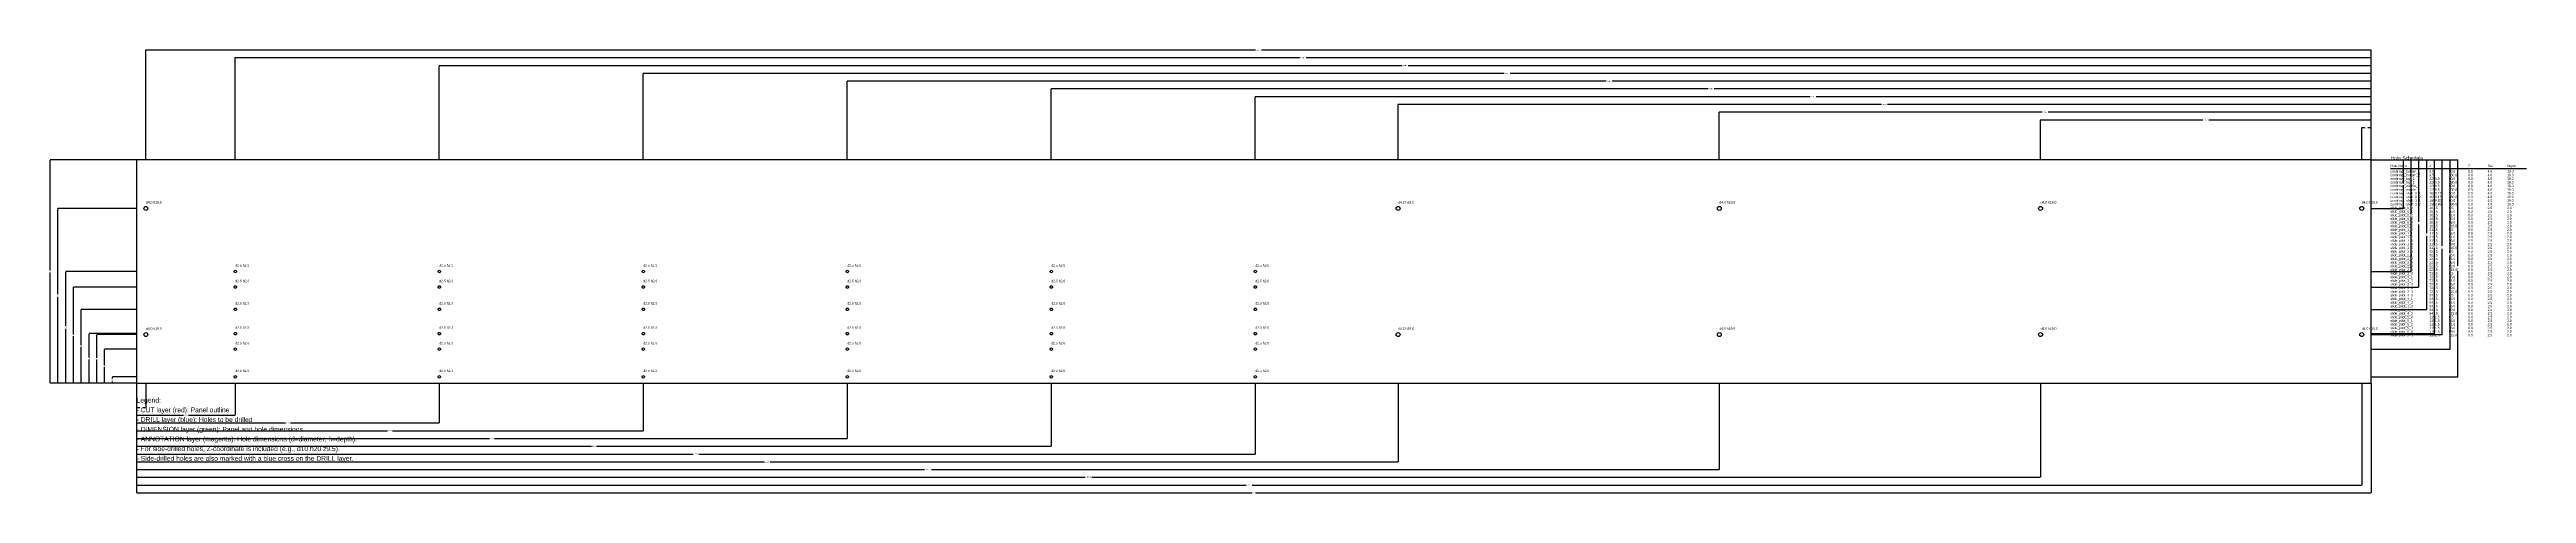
# Model space of a CAD drawing. Header units: millimetres. Extents: x -90 to 2460, y -114 to 344.
import ezdxf

# ---------------------------------------------------------------- set-up
doc = ezdxf.new("R2010")
doc.units = ezdxf.units.MM
for name, color, linetype in [('ANNOTATION', 6, 'CONTINUOUS'), ('CUT', 1, 'CONTINUOUS'), ('DIMENSION', 3, 'CONTINUOUS'), ('DRILL', 5, 'CONTINUOUS')]:
    doc.layers.add(name, color=color, linetype=linetype)
doc.dimstyles.get("Standard").update_dxf_attribs({"dimtxt": 2.5, "dimasz": 2.5, "dimexe": 1.25, "dimexo": 0.625, "dimtad": 1, "dimcen": 2.5, "dimazin": 3, "dimtfac": 1, "dimtmove": 0, "dimatfit": 3})

# ---------------------------------------------------------------- blocks, each defined once
blk = doc.blocks.new('_CLOSEDFILLED')
at = {"color": 0, "linetype": 'BYBLOCK'}
blk.add_solid([(-1, 0), (0, 0), (-1, 0)], dxfattribs=at)
blk = doc.blocks.new('*D1')
for p, q in [((0, 0), (0, -25)), ((9.5, 0), (9.5, -25)), ((0.25, -25), (3.25, -25)), ((6.25, -25), (9.25, -25))]:
    blk.add_line(p, q)
at = {"layer": 'Defpoints'}
for p in [(0, 0), (9.5, 0), (0, -25)]:
    blk.add_point(p, dxfattribs=at)
at = {"layer": 'DIMENSION', "xscale": 0.25, "yscale": 0.25, "rotation": 180}
blk.add_blockref('_CLOSEDFILLED', (0, -25), dxfattribs=at)
at = {"layer": 'DIMENSION', "xscale": 0.25, "yscale": 0.25}
blk.add_blockref('_CLOSEDFILLED', (9.5, -25), dxfattribs=at)
at = {"layer": 'DIMENSION', "insert": (4.75, -25), "char_height": 1, "attachment_point": 5}
blk.add_mtext('9,5', dxfattribs=at)
blk = doc.blocks.new('*D2')
for p, q in [((0, 0), (0, -33)), ((101.5, 0), (101.5, -33)), ((0.25, -33), (48.25, -33)), ((53.25, -33), (101.25, -33))]:
    blk.add_line(p, q)
at = {"layer": 'Defpoints'}
for p in [(0, 0), (101.5, 0), (0, -33)]:
    blk.add_point(p, dxfattribs=at)
at = {"layer": 'DIMENSION', "xscale": 0.25, "yscale": 0.25, "rotation": 180}
blk.add_blockref('_CLOSEDFILLED', (0, -33), dxfattribs=at)
at = {"layer": 'DIMENSION', "xscale": 0.25, "yscale": 0.25}
blk.add_blockref('_CLOSEDFILLED', (101.5, -33), dxfattribs=at)
at = {"layer": 'DIMENSION', "insert": (50.75, -33), "char_height": 1, "attachment_point": 5}
blk.add_mtext('101,5', dxfattribs=at)
blk = doc.blocks.new('*D3')
for p, q in [((0, 0), (0, -41)), ((311.5, 0), (311.5, -41)), ((0.25, -41), (153.25, -41)), ((158.25, -41), (311.25, -41))]:
    blk.add_line(p, q)
at = {"layer": 'Defpoints'}
for p in [(0, 0), (311.5, 0), (0, -41)]:
    blk.add_point(p, dxfattribs=at)
at = {"layer": 'DIMENSION', "xscale": 0.25, "yscale": 0.25, "rotation": 180}
blk.add_blockref('_CLOSEDFILLED', (0, -41), dxfattribs=at)
at = {"layer": 'DIMENSION', "xscale": 0.25, "yscale": 0.25}
blk.add_blockref('_CLOSEDFILLED', (311.5, -41), dxfattribs=at)
at = {"layer": 'DIMENSION', "insert": (155.75, -41), "char_height": 1, "attachment_point": 5}
blk.add_mtext('311,5', dxfattribs=at)
blk = doc.blocks.new('*D4')
for p, q in [((0, 0), (0, -49)), ((521.5, 0), (521.5, -49)), ((0.25, -49), (258.25, -49)), ((263.25, -49), (521.25, -49))]:
    blk.add_line(p, q)
at = {"layer": 'Defpoints'}
for p in [(0, 0), (521.5, 0), (0, -49)]:
    blk.add_point(p, dxfattribs=at)
at = {"layer": 'DIMENSION', "xscale": 0.25, "yscale": 0.25, "rotation": 180}
blk.add_blockref('_CLOSEDFILLED', (0, -49), dxfattribs=at)
at = {"layer": 'DIMENSION', "xscale": 0.25, "yscale": 0.25}
blk.add_blockref('_CLOSEDFILLED', (521.5, -49), dxfattribs=at)
at = {"layer": 'DIMENSION', "insert": (260.75, -49), "char_height": 1, "attachment_point": 5}
blk.add_mtext('521,5', dxfattribs=at)
blk = doc.blocks.new('*D5')
for p, q in [((0, 0), (0, -57)), ((731.5, 0), (731.5, -57)), ((0.25, -57), (363.25, -57)), ((368.25, -57), (731.25, -57))]:
    blk.add_line(p, q)
at = {"layer": 'Defpoints'}
for p in [(0, 0), (731.5, 0), (0, -57)]:
    blk.add_point(p, dxfattribs=at)
at = {"layer": 'DIMENSION', "xscale": 0.25, "yscale": 0.25, "rotation": 180}
blk.add_blockref('_CLOSEDFILLED', (0, -57), dxfattribs=at)
at = {"layer": 'DIMENSION', "xscale": 0.25, "yscale": 0.25}
blk.add_blockref('_CLOSEDFILLED', (731.5, -57), dxfattribs=at)
at = {"layer": 'DIMENSION', "insert": (365.75, -57), "char_height": 1, "attachment_point": 5}
blk.add_mtext('731,5', dxfattribs=at)
blk = doc.blocks.new('*D6')
for p, q in [((0, 0), (0, -65)), ((941.5, 0), (941.5, -65)), ((0.25, -65), (468.25, -65)), ((473.25, -65), (941.25, -65))]:
    blk.add_line(p, q)
at = {"layer": 'Defpoints'}
for p in [(0, 0), (941.5, 0), (0, -65)]:
    blk.add_point(p, dxfattribs=at)
at = {"layer": 'DIMENSION', "xscale": 0.25, "yscale": 0.25, "rotation": 180}
blk.add_blockref('_CLOSEDFILLED', (0, -65), dxfattribs=at)
at = {"layer": 'DIMENSION', "xscale": 0.25, "yscale": 0.25}
blk.add_blockref('_CLOSEDFILLED', (941.5, -65), dxfattribs=at)
at = {"layer": 'DIMENSION', "insert": (470.75, -65), "char_height": 1, "attachment_point": 5}
blk.add_mtext('941,5', dxfattribs=at)
blk = doc.blocks.new('*D7')
for p, q in [((0, 0), (0, -73)), ((1151.5, 0), (1151.5, -73)), ((0.25, -73), (572.75, -73)), ((578.75, -73), (1151.25, -73))]:
    blk.add_line(p, q)
at = {"layer": 'Defpoints'}
for p in [(0, 0), (1151.5, 0), (0, -73)]:
    blk.add_point(p, dxfattribs=at)
at = {"layer": 'DIMENSION', "xscale": 0.25, "yscale": 0.25, "rotation": 180}
blk.add_blockref('_CLOSEDFILLED', (0, -73), dxfattribs=at)
at = {"layer": 'DIMENSION', "xscale": 0.25, "yscale": 0.25}
blk.add_blockref('_CLOSEDFILLED', (1151.5, -73), dxfattribs=at)
at = {"layer": 'DIMENSION', "insert": (575.75, -73), "char_height": 1, "attachment_point": 5}
blk.add_mtext('1151,5', dxfattribs=at)
blk = doc.blocks.new('*D8')
for p, q in [((0, 0), (0, -81)), ((1298.5, 0), (1298.5, -81)), ((0.25, -81), (646.25, -81)), ((652.25, -81), (1298.25, -81))]:
    blk.add_line(p, q)
at = {"layer": 'Defpoints'}
for p in [(0, 0), (1298.5, 0), (0, -81)]:
    blk.add_point(p, dxfattribs=at)
at = {"layer": 'DIMENSION', "xscale": 0.25, "yscale": 0.25, "rotation": 180}
blk.add_blockref('_CLOSEDFILLED', (0, -81), dxfattribs=at)
at = {"layer": 'DIMENSION', "xscale": 0.25, "yscale": 0.25}
blk.add_blockref('_CLOSEDFILLED', (1298.5, -81), dxfattribs=at)
at = {"layer": 'DIMENSION', "insert": (649.25, -81), "char_height": 1, "attachment_point": 5}
blk.add_mtext('1298,5', dxfattribs=at)
blk = doc.blocks.new('*D9')
for p, q in [((0, 0), (0, -89)), ((1629.17, 0), (1629.17, -89)), ((0.25, -89), (811.085, -89)), ((818.085, -89), (1628.92, -89))]:
    blk.add_line(p, q)
at = {"layer": 'Defpoints'}
for p in [(0, 0), (1629.17, 0), (0, -89)]:
    blk.add_point(p, dxfattribs=at)
at = {"layer": 'DIMENSION', "xscale": 0.25, "yscale": 0.25, "rotation": 180}
blk.add_blockref('_CLOSEDFILLED', (0, -89), dxfattribs=at)
at = {"layer": 'DIMENSION', "xscale": 0.25, "yscale": 0.25}
blk.add_blockref('_CLOSEDFILLED', (1629.17, -89), dxfattribs=at)
at = {"layer": 'DIMENSION', "insert": (814.585, -89), "char_height": 1, "attachment_point": 5}
blk.add_mtext('1629,17', dxfattribs=at)
blk = doc.blocks.new('*D10')
for p, q in [((0, 0), (0, -97)), ((1959.83, 0), (1959.83, -97)), ((0.25, -97), (976.415, -97)), ((983.415, -97), (1959.58, -97))]:
    blk.add_line(p, q)
at = {"layer": 'Defpoints'}
for p in [(0, 0), (1959.83, 0), (0, -97)]:
    blk.add_point(p, dxfattribs=at)
at = {"layer": 'DIMENSION', "xscale": 0.25, "yscale": 0.25, "rotation": 180}
blk.add_blockref('_CLOSEDFILLED', (0, -97), dxfattribs=at)
at = {"layer": 'DIMENSION', "xscale": 0.25, "yscale": 0.25}
blk.add_blockref('_CLOSEDFILLED', (1959.83, -97), dxfattribs=at)
at = {"layer": 'DIMENSION', "insert": (979.915, -97), "char_height": 1, "attachment_point": 5}
blk.add_mtext('1959,83', dxfattribs=at)
blk = doc.blocks.new('*D11')
for p, q in [((0, 0), (0, -105)), ((2290.5, 0), (2290.5, -105)), ((0.25, -105), (1142.25, -105)), ((1148.25, -105), (2290.25, -105))]:
    blk.add_line(p, q)
at = {"layer": 'Defpoints'}
for p in [(0, 0), (2290.5, 0), (0, -105)]:
    blk.add_point(p, dxfattribs=at)
at = {"layer": 'DIMENSION', "xscale": 0.25, "yscale": 0.25, "rotation": 180}
blk.add_blockref('_CLOSEDFILLED', (0, -105), dxfattribs=at)
at = {"layer": 'DIMENSION', "xscale": 0.25, "yscale": 0.25}
blk.add_blockref('_CLOSEDFILLED', (2290.5, -105), dxfattribs=at)
at = {"layer": 'DIMENSION', "insert": (1145.25, -105), "char_height": 1, "attachment_point": 5}
blk.add_mtext('2290,5', dxfattribs=at)
blk = doc.blocks.new('*D12')
for p, q in [((0, 0), (0, -113)), ((2300, 0), (2300, -113)), ((0.25, -113), (1148, -113)), ((1152, -113), (2299.75, -113))]:
    blk.add_line(p, q)
at = {"layer": 'Defpoints'}
for p in [(0, 0), (2300, 0), (0, -113)]:
    blk.add_point(p, dxfattribs=at)
at = {"layer": 'DIMENSION', "xscale": 0.25, "yscale": 0.25, "rotation": 180}
blk.add_blockref('_CLOSEDFILLED', (0, -113), dxfattribs=at)
at = {"layer": 'DIMENSION', "xscale": 0.25, "yscale": 0.25}
blk.add_blockref('_CLOSEDFILLED', (2300, -113), dxfattribs=at)
at = {"layer": 'DIMENSION', "insert": (1150, -113), "char_height": 1, "attachment_point": 5}
blk.add_mtext('2300', dxfattribs=at)
blk = doc.blocks.new('*D13')
for p, q in [((2299.75, 255), (2299.5, 255)), ((2300, 230), (2300, 255)), ((2300, 230), (2300, 255)), ((2300, 255), (2300, 255)), ((2300.25, 255), (2300.5, 255))]:
    blk.add_line(p, q)
at = {"layer": 'Defpoints'}
for p in [(2300, 255), (2300, 230), (2300, 230)]:
    blk.add_point(p, dxfattribs=at)
at = {"layer": 'DIMENSION', "xscale": 0.25, "yscale": 0.25}
blk.add_blockref('_CLOSEDFILLED', (2300, 255), dxfattribs=at)
at = {"layer": 'DIMENSION', "xscale": 0.25, "yscale": 0.25, "rotation": 180}
blk.add_blockref('_CLOSEDFILLED', (2300, 255), dxfattribs=at)
at = {"layer": 'DIMENSION', "insert": (2300, 256.125), "char_height": 1, "attachment_point": 5}
blk.add_mtext('0', dxfattribs=at)
blk = doc.blocks.new('*D14')
for p, q in [((2293.75, 263), (2290.25, 263)), ((2290.5, 230), (2290.5, 263)), ((2300.25, 263), (2296.75, 263)), ((2300, 230), (2300, 263))]:
    blk.add_line(p, q)
at = {"layer": 'Defpoints'}
for p in [(2300, 263), (2290.5, 230), (2300, 230)]:
    blk.add_point(p, dxfattribs=at)
at = {"layer": 'DIMENSION', "xscale": 0.25, "yscale": 0.25}
blk.add_blockref('_CLOSEDFILLED', (2290.5, 263), dxfattribs=at)
at = {"layer": 'DIMENSION', "xscale": 0.25, "yscale": 0.25, "rotation": 180}
blk.add_blockref('_CLOSEDFILLED', (2300, 263), dxfattribs=at)
at = {"layer": 'DIMENSION', "insert": (2295.25, 263), "char_height": 1, "attachment_point": 5}
blk.add_mtext('9,5', dxfattribs=at)
blk = doc.blocks.new('*D15')
for p, q in [((2126.915, 271), (1959.58, 271)), ((1959.83, 230), (1959.83, 271)), ((2300.25, 271), (2132.915, 271)), ((2300, 230), (2300, 271))]:
    blk.add_line(p, q)
at = {"layer": 'Defpoints'}
for p in [(2300, 271), (1959.83, 230), (2300, 230)]:
    blk.add_point(p, dxfattribs=at)
at = {"layer": 'DIMENSION', "xscale": 0.25, "yscale": 0.25}
blk.add_blockref('_CLOSEDFILLED', (1959.83, 271), dxfattribs=at)
at = {"layer": 'DIMENSION', "xscale": 0.25, "yscale": 0.25, "rotation": 180}
blk.add_blockref('_CLOSEDFILLED', (2300, 271), dxfattribs=at)
at = {"layer": 'DIMENSION', "insert": (2129.915, 271), "char_height": 1, "attachment_point": 5}
blk.add_mtext('340,17', dxfattribs=at)
blk = doc.blocks.new('*D16')
for p, q in [((1961.585, 279), (1628.92, 279)), ((1629.17, 230), (1629.17, 279)), ((2300.25, 279), (1967.585, 279)), ((2300, 230), (2300, 279))]:
    blk.add_line(p, q)
at = {"layer": 'Defpoints'}
for p in [(2300, 279), (1629.17, 230), (2300, 230)]:
    blk.add_point(p, dxfattribs=at)
at = {"layer": 'DIMENSION', "xscale": 0.25, "yscale": 0.25}
blk.add_blockref('_CLOSEDFILLED', (1629.17, 279), dxfattribs=at)
at = {"layer": 'DIMENSION', "xscale": 0.25, "yscale": 0.25, "rotation": 180}
blk.add_blockref('_CLOSEDFILLED', (2300, 279), dxfattribs=at)
at = {"layer": 'DIMENSION', "insert": (1964.585, 279), "char_height": 1, "attachment_point": 5}
blk.add_mtext('670,83', dxfattribs=at)
blk = doc.blocks.new('*D17')
for p, q in [((1796.25, 287), (1298.25, 287)), ((1298.5, 230), (1298.5, 287)), ((2300.25, 287), (1802.25, 287)), ((2300, 230), (2300, 287))]:
    blk.add_line(p, q)
at = {"layer": 'Defpoints'}
for p in [(2300, 287), (1298.5, 230), (2300, 230)]:
    blk.add_point(p, dxfattribs=at)
at = {"layer": 'DIMENSION', "xscale": 0.25, "yscale": 0.25}
blk.add_blockref('_CLOSEDFILLED', (1298.5, 287), dxfattribs=at)
at = {"layer": 'DIMENSION', "xscale": 0.25, "yscale": 0.25, "rotation": 180}
blk.add_blockref('_CLOSEDFILLED', (2300, 287), dxfattribs=at)
at = {"layer": 'DIMENSION', "insert": (1799.25, 287), "char_height": 1, "attachment_point": 5}
blk.add_mtext('1001,5', dxfattribs=at)
blk = doc.blocks.new('*D18')
for p, q in [((1722.75, 295), (1151.25, 295)), ((1151.5, 230), (1151.5, 295)), ((2300.25, 295), (1728.75, 295)), ((2300, 230), (2300, 295))]:
    blk.add_line(p, q)
at = {"layer": 'Defpoints'}
for p in [(2300, 295), (1151.5, 230), (2300, 230)]:
    blk.add_point(p, dxfattribs=at)
at = {"layer": 'DIMENSION', "xscale": 0.25, "yscale": 0.25}
blk.add_blockref('_CLOSEDFILLED', (1151.5, 295), dxfattribs=at)
at = {"layer": 'DIMENSION', "xscale": 0.25, "yscale": 0.25, "rotation": 180}
blk.add_blockref('_CLOSEDFILLED', (2300, 295), dxfattribs=at)
at = {"layer": 'DIMENSION', "insert": (1725.75, 295), "char_height": 1, "attachment_point": 5}
blk.add_mtext('1148,5', dxfattribs=at)
blk = doc.blocks.new('*D19')
for p, q in [((1617.75, 303), (941.25, 303)), ((941.5, 230), (941.5, 303)), ((2300.25, 303), (1623.75, 303)), ((2300, 230), (2300, 303))]:
    blk.add_line(p, q)
at = {"layer": 'Defpoints'}
for p in [(2300, 303), (941.5, 230), (2300, 230)]:
    blk.add_point(p, dxfattribs=at)
at = {"layer": 'DIMENSION', "xscale": 0.25, "yscale": 0.25}
blk.add_blockref('_CLOSEDFILLED', (941.5, 303), dxfattribs=at)
at = {"layer": 'DIMENSION', "xscale": 0.25, "yscale": 0.25, "rotation": 180}
blk.add_blockref('_CLOSEDFILLED', (2300, 303), dxfattribs=at)
at = {"layer": 'DIMENSION', "insert": (1620.75, 303), "char_height": 1, "attachment_point": 5}
blk.add_mtext('1358,5', dxfattribs=at)
blk = doc.blocks.new('*D20')
for p, q in [((1512.75, 311), (731.25, 311)), ((731.5, 230), (731.5, 311)), ((2300.25, 311), (1518.75, 311)), ((2300, 230), (2300, 311))]:
    blk.add_line(p, q)
at = {"layer": 'Defpoints'}
for p in [(2300, 311), (731.5, 230), (2300, 230)]:
    blk.add_point(p, dxfattribs=at)
at = {"layer": 'DIMENSION', "xscale": 0.25, "yscale": 0.25}
blk.add_blockref('_CLOSEDFILLED', (731.5, 311), dxfattribs=at)
at = {"layer": 'DIMENSION', "xscale": 0.25, "yscale": 0.25, "rotation": 180}
blk.add_blockref('_CLOSEDFILLED', (2300, 311), dxfattribs=at)
at = {"layer": 'DIMENSION', "insert": (1515.75, 311), "char_height": 1, "attachment_point": 5}
blk.add_mtext('1568,5', dxfattribs=at)
blk = doc.blocks.new('*D21')
for p, q in [((1407.75, 319), (521.25, 319)), ((521.5, 230), (521.5, 319)), ((2300.25, 319), (1413.75, 319)), ((2300, 230), (2300, 319))]:
    blk.add_line(p, q)
at = {"layer": 'Defpoints'}
for p in [(2300, 319), (521.5, 230), (2300, 230)]:
    blk.add_point(p, dxfattribs=at)
at = {"layer": 'DIMENSION', "xscale": 0.25, "yscale": 0.25}
blk.add_blockref('_CLOSEDFILLED', (521.5, 319), dxfattribs=at)
at = {"layer": 'DIMENSION', "xscale": 0.25, "yscale": 0.25, "rotation": 180}
blk.add_blockref('_CLOSEDFILLED', (2300, 319), dxfattribs=at)
at = {"layer": 'DIMENSION', "insert": (1410.75, 319), "char_height": 1, "attachment_point": 5}
blk.add_mtext('1778,5', dxfattribs=at)
blk = doc.blocks.new('*D22')
for p, q in [((1302.75, 327), (311.25, 327)), ((311.5, 230), (311.5, 327)), ((2300.25, 327), (1308.75, 327)), ((2300, 230), (2300, 327))]:
    blk.add_line(p, q)
at = {"layer": 'Defpoints'}
for p in [(2300, 327), (311.5, 230), (2300, 230)]:
    blk.add_point(p, dxfattribs=at)
at = {"layer": 'DIMENSION', "xscale": 0.25, "yscale": 0.25}
blk.add_blockref('_CLOSEDFILLED', (311.5, 327), dxfattribs=at)
at = {"layer": 'DIMENSION', "xscale": 0.25, "yscale": 0.25, "rotation": 180}
blk.add_blockref('_CLOSEDFILLED', (2300, 327), dxfattribs=at)
at = {"layer": 'DIMENSION', "insert": (1305.75, 327), "char_height": 1, "attachment_point": 5}
blk.add_mtext('1988,5', dxfattribs=at)
blk = doc.blocks.new('*D23')
for p, q in [((1197.75, 335), (101.25, 335)), ((101.5, 230), (101.5, 335)), ((2300.25, 335), (1203.75, 335)), ((2300, 230), (2300, 335))]:
    blk.add_line(p, q)
at = {"layer": 'Defpoints'}
for p in [(2300, 335), (101.5, 230), (2300, 230)]:
    blk.add_point(p, dxfattribs=at)
at = {"layer": 'DIMENSION', "xscale": 0.25, "yscale": 0.25}
blk.add_blockref('_CLOSEDFILLED', (101.5, 335), dxfattribs=at)
at = {"layer": 'DIMENSION', "xscale": 0.25, "yscale": 0.25, "rotation": 180}
blk.add_blockref('_CLOSEDFILLED', (2300, 335), dxfattribs=at)
at = {"layer": 'DIMENSION', "insert": (1200.75, 335), "char_height": 1, "attachment_point": 5}
blk.add_mtext('2198,5', dxfattribs=at)
blk = doc.blocks.new('*D24')
for p, q in [((1151.75, 343), (9.25, 343)), ((9.5, 230), (9.5, 343)), ((2300.25, 343), (1157.75, 343)), ((2300, 230), (2300, 343))]:
    blk.add_line(p, q)
at = {"layer": 'Defpoints'}
for p in [(2300, 343), (9.5, 230), (2300, 230)]:
    blk.add_point(p, dxfattribs=at)
at = {"layer": 'DIMENSION', "xscale": 0.25, "yscale": 0.25}
blk.add_blockref('_CLOSEDFILLED', (9.5, 343), dxfattribs=at)
at = {"layer": 'DIMENSION', "xscale": 0.25, "yscale": 0.25, "rotation": 180}
blk.add_blockref('_CLOSEDFILLED', (2300, 343), dxfattribs=at)
at = {"layer": 'DIMENSION', "insert": (1154.75, 343), "char_height": 1, "attachment_point": 5}
blk.add_mtext('2290,5', dxfattribs=at)
blk = doc.blocks.new('*D25')
for p, q in [((0, 6.5), (-25, 6.5)), ((-25, 4.75), (-25, 6.25)), ((-25, 0.25), (-25, 1.75)), ((0, 0), (-25, 0))]:
    blk.add_line(p, q)
at = {"layer": 'Defpoints'}
for p in [(-25, 0), (0, 6.5), (0, 0)]:
    blk.add_point(p, dxfattribs=at)
at = {"layer": 'DIMENSION', "xscale": 0.25, "yscale": 0.25}
for p, rotation in [((-25, 6.5), 90), ((-25, 0), 270)]:
    blk.add_blockref('_CLOSEDFILLED', p, dxfattribs=dict(at, rotation=rotation))
at = {"layer": 'DIMENSION', "insert": (-25, 3.25), "char_height": 1, "attachment_point": 5, "rotation": 90}
blk.add_mtext('6,5', dxfattribs=at)
blk = doc.blocks.new('*D26')
for p, q in [((0, 35), (-33, 35)), ((-33, 18.5), (-33, 34.75)), ((-33, 0.25), (-33, 16.5)), ((0, 0), (-33, 0))]:
    blk.add_line(p, q)
at = {"layer": 'Defpoints'}
for p in [(0, 35), (-33, 0), (0, 0)]:
    blk.add_point(p, dxfattribs=at)
at = {"layer": 'DIMENSION', "xscale": 0.25, "yscale": 0.25}
for p, rotation in [((-33, 35), 90), ((-33, 0), 270)]:
    blk.add_blockref('_CLOSEDFILLED', p, dxfattribs=dict(at, rotation=rotation))
at = {"layer": 'DIMENSION', "insert": (-33, 17.5), "char_height": 1, "attachment_point": 5, "rotation": 90}
blk.add_mtext('35', dxfattribs=at)
blk = doc.blocks.new('*D27')
for p, q in [((0, 50), (-41, 50)), ((-41, 26), (-41, 49.75)), ((-41, 0.25), (-41, 24)), ((0, 0), (-41, 0))]:
    blk.add_line(p, q)
at = {"layer": 'Defpoints'}
for p in [(0, 50), (-41, 0), (0, 0)]:
    blk.add_point(p, dxfattribs=at)
at = {"layer": 'DIMENSION', "xscale": 0.25, "yscale": 0.25}
for p, rotation in [((-41, 50), 90), ((-41, 0), 270)]:
    blk.add_blockref('_CLOSEDFILLED', p, dxfattribs=dict(at, rotation=rotation))
at = {"layer": 'DIMENSION', "insert": (-41, 25), "char_height": 1, "attachment_point": 5, "rotation": 90}
blk.add_mtext('50', dxfattribs=at)
blk = doc.blocks.new('*D28')
for p, q in [((0, 51), (-49, 51)), ((-49, 26.5), (-49, 50.75)), ((-49, 0.25), (-49, 24.5)), ((0, 0), (-49, 0))]:
    blk.add_line(p, q)
at = {"layer": 'Defpoints'}
for p in [(0, 51), (-49, 0), (0, 0)]:
    blk.add_point(p, dxfattribs=at)
at = {"layer": 'DIMENSION', "xscale": 0.25, "yscale": 0.25}
for p, rotation in [((-49, 51), 90), ((-49, 0), 270)]:
    blk.add_blockref('_CLOSEDFILLED', p, dxfattribs=dict(at, rotation=rotation))
at = {"layer": 'DIMENSION', "insert": (-49, 25.5), "char_height": 1, "attachment_point": 5, "rotation": 90}
blk.add_mtext('51', dxfattribs=at)
blk = doc.blocks.new('*D29')
for p, q in [((0, 76), (-57, 76)), ((-57, 39), (-57, 75.75)), ((-57, 0.25), (-57, 37)), ((0, 0), (-57, 0))]:
    blk.add_line(p, q)
at = {"layer": 'Defpoints'}
for p in [(0, 76), (-57, 0), (0, 0)]:
    blk.add_point(p, dxfattribs=at)
at = {"layer": 'DIMENSION', "xscale": 0.25, "yscale": 0.25}
for p, rotation in [((-57, 76), 90), ((-57, 0), 270)]:
    blk.add_blockref('_CLOSEDFILLED', p, dxfattribs=dict(at, rotation=rotation))
at = {"layer": 'DIMENSION', "insert": (-57, 38), "char_height": 1, "attachment_point": 5, "rotation": 90}
blk.add_mtext('76', dxfattribs=at)
blk = doc.blocks.new('*D30')
for p, q in [((0, 99), (-65, 99)), ((-65, 50.5), (-65, 98.75)), ((-65, 0.25), (-65, 48.5)), ((0, 0), (-65, 0))]:
    blk.add_line(p, q)
at = {"layer": 'Defpoints'}
for p in [(0, 99), (-65, 0), (0, 0)]:
    blk.add_point(p, dxfattribs=at)
at = {"layer": 'DIMENSION', "xscale": 0.25, "yscale": 0.25}
for p, rotation in [((-65, 99), 90), ((-65, 0), 270)]:
    blk.add_blockref('_CLOSEDFILLED', p, dxfattribs=dict(at, rotation=rotation))
at = {"layer": 'DIMENSION', "insert": (-65, 49.5), "char_height": 1, "attachment_point": 5, "rotation": 90}
blk.add_mtext('99', dxfattribs=at)
blk = doc.blocks.new('*D31')
for p, q in [((0, 115), (-73, 115)), ((-73, 59), (-73, 114.75)), ((-73, 0.25), (-73, 56)), ((0, 0), (-73, 0))]:
    blk.add_line(p, q)
at = {"layer": 'Defpoints'}
for p in [(0, 115), (-73, 0), (0, 0)]:
    blk.add_point(p, dxfattribs=at)
at = {"layer": 'DIMENSION', "xscale": 0.25, "yscale": 0.25}
for p, rotation in [((-73, 115), 90), ((-73, 0), 270)]:
    blk.add_blockref('_CLOSEDFILLED', p, dxfattribs=dict(at, rotation=rotation))
at = {"layer": 'DIMENSION', "insert": (-73, 57.5), "char_height": 1, "attachment_point": 5, "rotation": 90}
blk.add_mtext('115', dxfattribs=at)
blk = doc.blocks.new('*D32')
for p, q in [((0, 180), (-81, 180)), ((-81, 91.5), (-81, 179.75)), ((-81, 0.25), (-81, 88.5)), ((0, 0), (-81, 0))]:
    blk.add_line(p, q)
at = {"layer": 'Defpoints'}
for p in [(0, 180), (-81, 0), (0, 0)]:
    blk.add_point(p, dxfattribs=at)
at = {"layer": 'DIMENSION', "xscale": 0.25, "yscale": 0.25}
for p, rotation in [((-81, 180), 90), ((-81, 0), 270)]:
    blk.add_blockref('_CLOSEDFILLED', p, dxfattribs=dict(at, rotation=rotation))
at = {"layer": 'DIMENSION', "insert": (-81, 90), "char_height": 1, "attachment_point": 5, "rotation": 90}
blk.add_mtext('180', dxfattribs=at)
blk = doc.blocks.new('*D33')
for p, q in [((0, 230), (-89, 230)), ((-89, 116.5), (-89, 229.75)), ((-89, 0.25), (-89, 113.5)), ((0, 0), (-89, 0))]:
    blk.add_line(p, q)
at = {"layer": 'Defpoints'}
for p in [(0, 230), (-89, 0), (0, 0)]:
    blk.add_point(p, dxfattribs=at)
at = {"layer": 'DIMENSION', "xscale": 0.25, "yscale": 0.25}
for p, rotation in [((-89, 230), 90), ((-89, 0), 270)]:
    blk.add_blockref('_CLOSEDFILLED', p, dxfattribs=dict(at, rotation=rotation))
at = {"layer": 'DIMENSION', "insert": (-89, 115), "char_height": 1, "attachment_point": 5, "rotation": 90}
blk.add_mtext('230', dxfattribs=at)
blk = doc.blocks.new('*D34')
for p, q in [((2300, 230), (2325, 230)), ((2300, 230), (2325, 230)), ((2325, 230.25), (2325, 230.5)), ((2325, 230), (2325, 230)), ((2325, 229.75), (2325, 229.5))]:
    blk.add_line(p, q)
at = {"layer": 'Defpoints'}
for p in [(2300, 230), (2300, 230), (2325, 230)]:
    blk.add_point(p, dxfattribs=at)
at = {"layer": 'DIMENSION', "xscale": 0.25, "yscale": 0.25}
for rotation in [270, 90]:
    blk.add_blockref('_CLOSEDFILLED', (2325, 230), dxfattribs=dict(at, rotation=rotation))
at = {"layer": 'DIMENSION', "insert": (2323.875, 230), "char_height": 1, "attachment_point": 5, "rotation": 90}
blk.add_mtext('0', dxfattribs=at)
blk = doc.blocks.new('*D35')
for p, q in [((2300, 230), (2333, 230)), ((2333, 230.25), (2333, 206)), ((2333, 204), (2333, 179.75)), ((2300, 180), (2333, 180))]:
    blk.add_line(p, q)
at = {"layer": 'Defpoints'}
for p in [(2300, 230), (2333, 230), (2300, 180)]:
    blk.add_point(p, dxfattribs=at)
at = {"layer": 'DIMENSION', "xscale": 0.25, "yscale": 0.25}
for p, rotation in [((2333, 230), 270), ((2333, 180), 90)]:
    blk.add_blockref('_CLOSEDFILLED', p, dxfattribs=dict(at, rotation=rotation))
at = {"layer": 'DIMENSION', "insert": (2333, 205), "char_height": 1, "attachment_point": 5, "rotation": 90}
blk.add_mtext('50', dxfattribs=at)
blk = doc.blocks.new('*D36')
for p, q in [((2300, 230), (2341, 230)), ((2341, 230.25), (2341, 174)), ((2341, 171), (2341, 114.75)), ((2300, 115), (2341, 115))]:
    blk.add_line(p, q)
at = {"layer": 'Defpoints'}
for p in [(2300, 230), (2341, 230), (2300, 115)]:
    blk.add_point(p, dxfattribs=at)
at = {"layer": 'DIMENSION', "xscale": 0.25, "yscale": 0.25}
for p, rotation in [((2341, 230), 270), ((2341, 115), 90)]:
    blk.add_blockref('_CLOSEDFILLED', p, dxfattribs=dict(at, rotation=rotation))
at = {"layer": 'DIMENSION', "insert": (2341, 172.5), "char_height": 1, "attachment_point": 5, "rotation": 90}
blk.add_mtext('115', dxfattribs=at)
blk = doc.blocks.new('*D37')
for p, q in [((2300, 230), (2349, 230)), ((2349, 230.25), (2349, 166)), ((2349, 163), (2349, 98.75)), ((2300, 99), (2349, 99))]:
    blk.add_line(p, q)
at = {"layer": 'Defpoints'}
for p in [(2300, 230), (2349, 230), (2300, 99)]:
    blk.add_point(p, dxfattribs=at)
at = {"layer": 'DIMENSION', "xscale": 0.25, "yscale": 0.25}
for p, rotation in [((2349, 230), 270), ((2349, 99), 90)]:
    blk.add_blockref('_CLOSEDFILLED', p, dxfattribs=dict(at, rotation=rotation))
at = {"layer": 'DIMENSION', "insert": (2349, 164.5), "char_height": 1, "attachment_point": 5, "rotation": 90}
blk.add_mtext('131', dxfattribs=at)
blk = doc.blocks.new('*D38')
for p, q in [((2300, 230), (2357, 230)), ((2357, 230.25), (2357, 154.5)), ((2357, 151.5), (2357, 75.75)), ((2300, 76), (2357, 76))]:
    blk.add_line(p, q)
at = {"layer": 'Defpoints'}
for p in [(2300, 230), (2357, 230), (2300, 76)]:
    blk.add_point(p, dxfattribs=at)
at = {"layer": 'DIMENSION', "xscale": 0.25, "yscale": 0.25}
for p, rotation in [((2357, 230), 270), ((2357, 76), 90)]:
    blk.add_blockref('_CLOSEDFILLED', p, dxfattribs=dict(at, rotation=rotation))
at = {"layer": 'DIMENSION', "insert": (2357, 153), "char_height": 1, "attachment_point": 5, "rotation": 90}
blk.add_mtext('154', dxfattribs=at)
blk = doc.blocks.new('*D39')
for p, q in [((2300, 230), (2365, 230)), ((2365, 230.25), (2365, 142)), ((2365, 139), (2365, 50.75)), ((2300, 51), (2365, 51))]:
    blk.add_line(p, q)
at = {"layer": 'Defpoints'}
for p in [(2300, 230), (2365, 230), (2300, 51)]:
    blk.add_point(p, dxfattribs=at)
at = {"layer": 'DIMENSION', "xscale": 0.25, "yscale": 0.25}
for p, rotation in [((2365, 230), 270), ((2365, 51), 90)]:
    blk.add_blockref('_CLOSEDFILLED', p, dxfattribs=dict(at, rotation=rotation))
at = {"layer": 'DIMENSION', "insert": (2365, 140.5), "char_height": 1, "attachment_point": 5, "rotation": 90}
blk.add_mtext('179', dxfattribs=at)
blk = doc.blocks.new('*D40')
for p, q in [((2300, 230), (2373, 230)), ((2373, 230.25), (2373, 141.5)), ((2373, 138.5), (2373, 49.75)), ((2300, 50), (2373, 50))]:
    blk.add_line(p, q)
at = {"layer": 'Defpoints'}
for p in [(2300, 230), (2373, 230), (2300, 50)]:
    blk.add_point(p, dxfattribs=at)
at = {"layer": 'DIMENSION', "xscale": 0.25, "yscale": 0.25}
for p, rotation in [((2373, 230), 270), ((2373, 50), 90)]:
    blk.add_blockref('_CLOSEDFILLED', p, dxfattribs=dict(at, rotation=rotation))
at = {"layer": 'DIMENSION', "insert": (2373, 140), "char_height": 1, "attachment_point": 5, "rotation": 90}
blk.add_mtext('180', dxfattribs=at)
blk = doc.blocks.new('*D41')
for p, q in [((2300, 230), (2381, 230)), ((2381, 230.25), (2381, 134)), ((2381, 131), (2381, 34.75)), ((2300, 35), (2381, 35))]:
    blk.add_line(p, q)
at = {"layer": 'Defpoints'}
for p in [(2300, 230), (2381, 230), (2300, 35)]:
    blk.add_point(p, dxfattribs=at)
at = {"layer": 'DIMENSION', "xscale": 0.25, "yscale": 0.25}
for p, rotation in [((2381, 230), 270), ((2381, 35), 90)]:
    blk.add_blockref('_CLOSEDFILLED', p, dxfattribs=dict(at, rotation=rotation))
at = {"layer": 'DIMENSION', "insert": (2381, 132.5), "char_height": 1, "attachment_point": 5, "rotation": 90}
blk.add_mtext('195', dxfattribs=at)
blk = doc.blocks.new('*D42')
for p, q in [((2300, 230), (2389, 230)), ((2389, 230.25), (2389, 120.75)), ((2389, 115.75), (2389, 6.25)), ((2300, 6.5), (2389, 6.5))]:
    blk.add_line(p, q)
at = {"layer": 'Defpoints'}
for p in [(2300, 230), (2389, 230), (2300, 6.5)]:
    blk.add_point(p, dxfattribs=at)
at = {"layer": 'DIMENSION', "xscale": 0.25, "yscale": 0.25}
for p, rotation in [((2389, 230), 270), ((2389, 6.5), 90)]:
    blk.add_blockref('_CLOSEDFILLED', p, dxfattribs=dict(at, rotation=rotation))
at = {"layer": 'DIMENSION', "insert": (2389, 118.25), "char_height": 1, "attachment_point": 5, "rotation": 90}
blk.add_mtext('223,5', dxfattribs=at)

msp = doc.modelspace()

# ---------------------------------------------------------------- linework, layer by layer
at = {"layer": 'ANNOTATION'}
msp.add_line((2320, 221.25), (2460, 221.25), dxfattribs=at)
at = {"layer": 'CUT'}
msp.add_lwpolyline([(0, 0), (2300, 0), (2300, 230), (0, 230)], close=True, dxfattribs=at)
at = {"layer": 'DRILL'}
for points in [[(7.5, 180), (7.65224, 180.765), (8.08579, 181.414), (8.73463, 181.848), (9.5, 182), (10.2654, 181.848), (10.9142, 181.414), (11.3478, 180.765), (11.5, 180), (11.3478, 179.235), (10.9142, 178.586), (10.2654, 178.152), (9.5, 178), (8.73463, 178.152), (8.08579, 178.586), (7.65224, 179.235)], [(1296.5, 180), (1296.65, 180.765), (1297.09, 181.414), (1297.73, 181.848), (1298.5, 182), (1299.27, 181.848), (1299.91, 181.414), (1300.35, 180.765), (1300.5, 180), (1300.35, 179.235), (1299.91, 178.586), (1299.27, 178.152), (1298.5, 178), (1297.73, 178.152), (1297.09, 178.586), (1296.65, 179.235)], [(1627.17, 180), (1627.32, 180.765), (1627.75, 181.414), (1628.4, 181.848), (1629.17, 182), (1629.93, 181.848), (1630.58, 181.414), (1631.01, 180.765), (1631.17, 180), (1631.01, 179.235), (1630.58, 178.586), (1629.93, 178.152), (1629.17, 178), (1628.4, 178.152), (1627.75, 178.586), (1627.32, 179.235)], [(1957.83, 180), (1957.99, 180.765), (1958.42, 181.414), (1959.07, 181.848), (1959.83, 182), (1960.6, 181.848), (1961.25, 181.414), (1961.68, 180.765), (1961.83, 180), (1961.68, 179.235), (1961.25, 178.586), (1960.6, 178.152), (1959.83, 178), (1959.07, 178.152), (1958.42, 178.586), (1957.99, 179.235)], [(2288.5, 180), (2288.65, 180.765), (2289.09, 181.414), (2289.73, 181.848), (2290.5, 182), (2291.27, 181.848), (2291.91, 181.414), (2292.35, 180.765), (2292.5, 180), (2292.35, 179.235), (2291.91, 178.586), (2291.27, 178.152), (2290.5, 178), (2289.73, 178.152), (2289.09, 178.586), (2288.65, 179.235)], [(100.25, 115), (100.345, 115.478), (100.616, 115.884), (101.022, 116.155), (101.5, 116.25), (101.978, 116.155), (102.384, 115.884), (102.655, 115.478), (102.75, 115), (102.655, 114.522), (102.384, 114.116), (101.978, 113.845), (101.5, 113.75), (101.022, 113.845), (100.616, 114.116), (100.345, 114.522)], [(310.25, 115), (310.345, 115.478), (310.616, 115.884), (311.022, 116.155), (311.5, 116.25), (311.978, 116.155), (312.384, 115.884), (312.655, 115.478), (312.75, 115), (312.655, 114.522), (312.384, 114.116), (311.978, 113.845), (311.5, 113.75), (311.022, 113.845), (310.616, 114.116), (310.345, 114.522)], [(520.25, 115), (520.345, 115.478), (520.616, 115.884), (521.022, 116.155), (521.5, 116.25), (521.978, 116.155), (522.384, 115.884), (522.655, 115.478), (522.75, 115), (522.655, 114.522), (522.384, 114.116), (521.978, 113.845), (521.5, 113.75), (521.022, 113.845), (520.616, 114.116), (520.345, 114.522)], [(730.25, 115), (730.345, 115.478), (730.616, 115.884), (731.022, 116.155), (731.5, 116.25), (731.978, 116.155), (732.384, 115.884), (732.655, 115.478), (732.75, 115), (732.655, 114.522), (732.384, 114.116), (731.978, 113.845), (731.5, 113.75), (731.022, 113.845), (730.616, 114.116), (730.345, 114.522)], [(940.25, 115), (940.345, 115.478), (940.616, 115.884), (941.022, 116.155), (941.5, 116.25), (941.978, 116.155), (942.384, 115.884), (942.655, 115.478), (942.75, 115), (942.655, 114.522), (942.384, 114.116), (941.978, 113.845), (941.5, 113.75), (941.022, 113.845), (940.616, 114.116), (940.345, 114.522)], [(1150.25, 115), (1150.35, 115.478), (1150.62, 115.884), (1151.02, 116.155), (1151.5, 116.25), (1151.98, 116.155), (1152.38, 115.884), (1152.65, 115.478), (1152.75, 115), (1152.65, 114.522), (1152.38, 114.116), (1151.98, 113.845), (1151.5, 113.75), (1151.02, 113.845), (1150.62, 114.116), (1150.35, 114.522)], [(100.25, 99), (100.345, 99.4784), (100.616, 99.8839), (101.022, 100.155), (101.5, 100.25), (101.978, 100.155), (102.384, 99.8839), (102.655, 99.4784), (102.75, 99), (102.655, 98.5216), (102.384, 98.1161), (101.978, 97.8451), (101.5, 97.75), (101.022, 97.8451), (100.616, 98.1161), (100.345, 98.5216)], [(100.25, 76), (100.345, 76.4784), (100.616, 76.8839), (101.022, 77.1548), (101.5, 77.25), (101.978, 77.1548), (102.384, 76.8839), (102.655, 76.4784), (102.75, 76), (102.655, 75.5216), (102.384, 75.1161), (101.978, 74.8451), (101.5, 74.75), (101.022, 74.8451), (100.616, 75.1161), (100.345, 75.5216)], [(310.25, 99), (310.345, 99.4784), (310.616, 99.8839), (311.022, 100.155), (311.5, 100.25), (311.978, 100.155), (312.384, 99.8839), (312.655, 99.4784), (312.75, 99), (312.655, 98.5216), (312.384, 98.1161), (311.978, 97.8451), (311.5, 97.75), (311.022, 97.8451), (310.616, 98.1161), (310.345, 98.5216)], [(310.25, 76), (310.345, 76.4784), (310.616, 76.8839), (311.022, 77.1548), (311.5, 77.25), (311.978, 77.1548), (312.384, 76.8839), (312.655, 76.4784), (312.75, 76), (312.655, 75.5216), (312.384, 75.1161), (311.978, 74.8451), (311.5, 74.75), (311.022, 74.8451), (310.616, 75.1161), (310.345, 75.5216)], [(520.25, 99), (520.345, 99.4784), (520.616, 99.8839), (521.022, 100.155), (521.5, 100.25), (521.978, 100.155), (522.384, 99.8839), (522.655, 99.4784), (522.75, 99), (522.655, 98.5216), (522.384, 98.1161), (521.978, 97.8451), (521.5, 97.75), (521.022, 97.8451), (520.616, 98.1161), (520.345, 98.5216)], [(520.25, 76), (520.345, 76.4784), (520.616, 76.8839), (521.022, 77.1548), (521.5, 77.25), (521.978, 77.1548), (522.384, 76.8839), (522.655, 76.4784), (522.75, 76), (522.655, 75.5216), (522.384, 75.1161), (521.978, 74.8451), (521.5, 74.75), (521.022, 74.8451), (520.616, 75.1161), (520.345, 75.5216)], [(730.25, 99), (730.345, 99.4784), (730.616, 99.8839), (731.022, 100.155), (731.5, 100.25), (731.978, 100.155), (732.384, 99.8839), (732.655, 99.4784), (732.75, 99), (732.655, 98.5216), (732.384, 98.1161), (731.978, 97.8451), (731.5, 97.75), (731.022, 97.8451), (730.616, 98.1161), (730.345, 98.5216)], [(730.25, 76), (730.345, 76.4784), (730.616, 76.8839), (731.022, 77.1548), (731.5, 77.25), (731.978, 77.1548), (732.384, 76.8839), (732.655, 76.4784), (732.75, 76), (732.655, 75.5216), (732.384, 75.1161), (731.978, 74.8451), (731.5, 74.75), (731.022, 74.8451), (730.616, 75.1161), (730.345, 75.5216)], [(940.25, 99), (940.345, 99.4784), (940.616, 99.8839), (941.022, 100.155), (941.5, 100.25), (941.978, 100.155), (942.384, 99.8839), (942.655, 99.4784), (942.75, 99), (942.655, 98.5216), (942.384, 98.1161), (941.978, 97.8451), (941.5, 97.75), (941.022, 97.8451), (940.616, 98.1161), (940.345, 98.5216)], [(940.25, 76), (940.345, 76.4784), (940.616, 76.8839), (941.022, 77.1548), (941.5, 77.25), (941.978, 77.1548), (942.384, 76.8839), (942.655, 76.4784), (942.75, 76), (942.655, 75.5216), (942.384, 75.1161), (941.978, 74.8451), (941.5, 74.75), (941.022, 74.8451), (940.616, 75.1161), (940.345, 75.5216)], [(1150.25, 99), (1150.35, 99.4784), (1150.62, 99.8839), (1151.02, 100.155), (1151.5, 100.25), (1151.98, 100.155), (1152.38, 99.8839), (1152.65, 99.4784), (1152.75, 99), (1152.65, 98.5216), (1152.38, 98.1161), (1151.98, 97.8451), (1151.5, 97.75), (1151.02, 97.8451), (1150.62, 98.1161), (1150.35, 98.5216)], [(1150.25, 76), (1150.35, 76.4784), (1150.62, 76.8839), (1151.02, 77.1548), (1151.5, 77.25), (1151.98, 77.1548), (1152.38, 76.8839), (1152.65, 76.4784), (1152.75, 76), (1152.65, 75.5216), (1152.38, 75.1161), (1151.98, 74.8451), (1151.5, 74.75), (1151.02, 74.8451), (1150.62, 75.1161), (1150.35, 75.5216)], [(7.5, 50), (7.65224, 50.7654), (8.08579, 51.4142), (8.73463, 51.8478), (9.5, 52), (10.2654, 51.8478), (10.9142, 51.4142), (11.3478, 50.7654), (11.5, 50), (11.3478, 49.2346), (10.9142, 48.5858), (10.2654, 48.1522), (9.5, 48), (8.73463, 48.1522), (8.08579, 48.5858), (7.65224, 49.2346)], [(100.25, 51), (100.345, 51.4784), (100.616, 51.8839), (101.022, 52.1548), (101.5, 52.25), (101.978, 52.1548), (102.384, 51.8839), (102.655, 51.4784), (102.75, 51), (102.655, 50.5216), (102.384, 50.1161), (101.978, 49.8451), (101.5, 49.75), (101.022, 49.8451), (100.616, 50.1161), (100.345, 50.5216)], [(310.25, 51), (310.345, 51.4784), (310.616, 51.8839), (311.022, 52.1548), (311.5, 52.25), (311.978, 52.1548), (312.384, 51.8839), (312.655, 51.4784), (312.75, 51), (312.655, 50.5216), (312.384, 50.1161), (311.978, 49.8451), (311.5, 49.75), (311.022, 49.8451), (310.616, 50.1161), (310.345, 50.5216)], [(520.25, 51), (520.345, 51.4784), (520.616, 51.8839), (521.022, 52.1548), (521.5, 52.25), (521.978, 52.1548), (522.384, 51.8839), (522.655, 51.4784), (522.75, 51), (522.655, 50.5216), (522.384, 50.1161), (521.978, 49.8451), (521.5, 49.75), (521.022, 49.8451), (520.616, 50.1161), (520.345, 50.5216)], [(730.25, 51), (730.345, 51.4784), (730.616, 51.8839), (731.022, 52.1548), (731.5, 52.25), (731.978, 52.1548), (732.384, 51.8839), (732.655, 51.4784), (732.75, 51), (732.655, 50.5216), (732.384, 50.1161), (731.978, 49.8451), (731.5, 49.75), (731.022, 49.8451), (730.616, 50.1161), (730.345, 50.5216)], [(940.25, 51), (940.345, 51.4784), (940.616, 51.8839), (941.022, 52.1548), (941.5, 52.25), (941.978, 52.1548), (942.384, 51.8839), (942.655, 51.4784), (942.75, 51), (942.655, 50.5216), (942.384, 50.1161), (941.978, 49.8451), (941.5, 49.75), (941.022, 49.8451), (940.616, 50.1161), (940.345, 50.5216)], [(1150.25, 51), (1150.35, 51.4784), (1150.62, 51.8839), (1151.02, 52.1548), (1151.5, 52.25), (1151.98, 52.1548), (1152.38, 51.8839), (1152.65, 51.4784), (1152.75, 51), (1152.65, 50.5216), (1152.38, 50.1161), (1151.98, 49.8451), (1151.5, 49.75), (1151.02, 49.8451), (1150.62, 50.1161), (1150.35, 50.5216)], [(1296.5, 50), (1296.65, 50.7654), (1297.09, 51.4142), (1297.73, 51.8478), (1298.5, 52), (1299.27, 51.8478), (1299.91, 51.4142), (1300.35, 50.7654), (1300.5, 50), (1300.35, 49.2346), (1299.91, 48.5858), (1299.27, 48.1522), (1298.5, 48), (1297.73, 48.1522), (1297.09, 48.5858), (1296.65, 49.2346)], [(1627.17, 50), (1627.32, 50.7654), (1627.75, 51.4142), (1628.4, 51.8478), (1629.17, 52), (1629.93, 51.8478), (1630.58, 51.4142), (1631.01, 50.7654), (1631.17, 50), (1631.01, 49.2346), (1630.58, 48.5858), (1629.93, 48.1522), (1629.17, 48), (1628.4, 48.1522), (1627.75, 48.5858), (1627.32, 49.2346)], [(1957.83, 50), (1957.99, 50.7654), (1958.42, 51.4142), (1959.07, 51.8478), (1959.83, 52), (1960.6, 51.8478), (1961.25, 51.4142), (1961.68, 50.7654), (1961.83, 50), (1961.68, 49.2346), (1961.25, 48.5858), (1960.6, 48.1522), (1959.83, 48), (1959.07, 48.1522), (1958.42, 48.5858), (1957.99, 49.2346)], [(2288.5, 50), (2288.65, 50.7654), (2289.09, 51.4142), (2289.73, 51.8478), (2290.5, 52), (2291.27, 51.8478), (2291.91, 51.4142), (2292.35, 50.7654), (2292.5, 50), (2292.35, 49.2346), (2291.91, 48.5858), (2291.27, 48.1522), (2290.5, 48), (2289.73, 48.1522), (2289.09, 48.5858), (2288.65, 49.2346)], [(100.25, 35), (100.345, 35.4784), (100.616, 35.8839), (101.022, 36.1548), (101.5, 36.25), (101.978, 36.1548), (102.384, 35.8839), (102.655, 35.4784), (102.75, 35), (102.655, 34.5216), (102.384, 34.1161), (101.978, 33.8451), (101.5, 33.75), (101.022, 33.8451), (100.616, 34.1161), (100.345, 34.5216)], [(310.25, 35), (310.345, 35.4784), (310.616, 35.8839), (311.022, 36.1548), (311.5, 36.25), (311.978, 36.1548), (312.384, 35.8839), (312.655, 35.4784), (312.75, 35), (312.655, 34.5216), (312.384, 34.1161), (311.978, 33.8451), (311.5, 33.75), (311.022, 33.8451), (310.616, 34.1161), (310.345, 34.5216)], [(520.25, 35), (520.345, 35.4784), (520.616, 35.8839), (521.022, 36.1548), (521.5, 36.25), (521.978, 36.1548), (522.384, 35.8839), (522.655, 35.4784), (522.75, 35), (522.655, 34.5216), (522.384, 34.1161), (521.978, 33.8451), (521.5, 33.75), (521.022, 33.8451), (520.616, 34.1161), (520.345, 34.5216)], [(730.25, 35), (730.345, 35.4784), (730.616, 35.8839), (731.022, 36.1548), (731.5, 36.25), (731.978, 36.1548), (732.384, 35.8839), (732.655, 35.4784), (732.75, 35), (732.655, 34.5216), (732.384, 34.1161), (731.978, 33.8451), (731.5, 33.75), (731.022, 33.8451), (730.616, 34.1161), (730.345, 34.5216)], [(940.25, 35), (940.345, 35.4784), (940.616, 35.8839), (941.022, 36.1548), (941.5, 36.25), (941.978, 36.1548), (942.384, 35.8839), (942.655, 35.4784), (942.75, 35), (942.655, 34.5216), (942.384, 34.1161), (941.978, 33.8451), (941.5, 33.75), (941.022, 33.8451), (940.616, 34.1161), (940.345, 34.5216)], [(1150.25, 35), (1150.35, 35.4784), (1150.62, 35.8839), (1151.02, 36.1548), (1151.5, 36.25), (1151.98, 36.1548), (1152.38, 35.8839), (1152.65, 35.4784), (1152.75, 35), (1152.65, 34.5216), (1152.38, 34.1161), (1151.98, 33.8451), (1151.5, 33.75), (1151.02, 33.8451), (1150.62, 34.1161), (1150.35, 34.5216)], [(100.25, 6.5), (100.345, 6.97835), (100.616, 7.38388), (101.022, 7.65485), (101.5, 7.75), (101.978, 7.65485), (102.384, 7.38388), (102.655, 6.97835), (102.75, 6.5), (102.655, 6.02165), (102.384, 5.61612), (101.978, 5.34515), (101.5, 5.25), (101.022, 5.34515), (100.616, 5.61612), (100.345, 6.02165)], [(310.25, 6.5), (310.345, 6.97835), (310.616, 7.38388), (311.022, 7.65485), (311.5, 7.75), (311.978, 7.65485), (312.384, 7.38388), (312.655, 6.97835), (312.75, 6.5), (312.655, 6.02165), (312.384, 5.61612), (311.978, 5.34515), (311.5, 5.25), (311.022, 5.34515), (310.616, 5.61612), (310.345, 6.02165)], [(520.25, 6.5), (520.345, 6.97835), (520.616, 7.38388), (521.022, 7.65485), (521.5, 7.75), (521.978, 7.65485), (522.384, 7.38388), (522.655, 6.97835), (522.75, 6.5), (522.655, 6.02165), (522.384, 5.61612), (521.978, 5.34515), (521.5, 5.25), (521.022, 5.34515), (520.616, 5.61612), (520.345, 6.02165)], [(730.25, 6.5), (730.345, 6.97835), (730.616, 7.38388), (731.022, 7.65485), (731.5, 7.75), (731.978, 7.65485), (732.384, 7.38388), (732.655, 6.97835), (732.75, 6.5), (732.655, 6.02165), (732.384, 5.61612), (731.978, 5.34515), (731.5, 5.25), (731.022, 5.34515), (730.616, 5.61612), (730.345, 6.02165)], [(940.25, 6.5), (940.345, 6.97835), (940.616, 7.38388), (941.022, 7.65485), (941.5, 7.75), (941.978, 7.65485), (942.384, 7.38388), (942.655, 6.97835), (942.75, 6.5), (942.655, 6.02165), (942.384, 5.61612), (941.978, 5.34515), (941.5, 5.25), (941.022, 5.34515), (940.616, 5.61612), (940.345, 6.02165)], [(1150.25, 6.5), (1150.35, 6.97835), (1150.62, 7.38388), (1151.02, 7.65485), (1151.5, 7.75), (1151.98, 7.65485), (1152.38, 7.38388), (1152.65, 6.97835), (1152.75, 6.5), (1152.65, 6.02165), (1152.38, 5.61612), (1151.98, 5.34515), (1151.5, 5.25), (1151.02, 5.34515), (1150.62, 5.61612), (1150.35, 6.02165)]]:
    msp.add_lwpolyline(points, close=True, dxfattribs=at)

# ---------------------------------------------------------------- texts
at = {"layer": 'ANNOTATION'}
for s, height, p in [('Hole Schedule', 3.75, (2320, 230)), ('confirmat_bottom_1', 2.5, (2320, 216.875)), ('confirmat_bottom_2', 2.5, (2320, 213.125)), ('confirmat_top_1', 2.5, (2320, 209.375)), ('confirmat_top_2', 2.5, (2320, 205.625)), ('confirmat_middle_1', 2.5, (2320, 201.875)), ('Hole Name', 2.5, (2320, 222.5)), ('X', 2.5, (2360, 222.5)), ('9.5', 2.5, (2360, 216.875)), ('9.5', 2.5, (2360, 213.125)), ('2290.5', 2.5, (2360, 209.375)), ('2290.5', 2.5, (2360, 205.625)), ('1298.5', 2.5, (2360, 201.875)), ('Y', 2.5, (2380, 222.5)), ('50.0', 2.5, (2380, 216.875)), ('50.0', 2.5, (2380, 209.375)), ('50.0', 2.5, (2380, 201.875)), ('180.0', 2.5, (2380, 213.125)), ('180.0', 2.5, (2380, 205.625)), ('Z', 2.5, (2400, 222.5)), ('0.0', 2.5, (2400, 216.875)), ('0.0', 2.5, (2400, 213.125)), ('0.0', 2.5, (2400, 209.375)), ('0.0', 2.5, (2400, 205.625)), ('0.0', 2.5, (2400, 201.875)), ('4.0', 2.5, (2420, 216.875)), ('4.0', 2.5, (2420, 213.125)), ('4.0', 2.5, (2420, 209.375)), ('4.0', 2.5, (2420, 205.625)), ('4.0', 2.5, (2420, 201.875)), ('Dia', 2.5, (2420, 222.5)), ('19.0', 2.5, (2440, 216.875)), ('19.0', 2.5, (2440, 213.125)), ('19.0', 2.5, (2440, 209.375)), ('19.0', 2.5, (2440, 205.625)), ('19.0', 2.5, (2440, 201.875)), ('Depth', 2.5, (2440, 222.5)), ('d4.0 h19.0', 2.5, (9.5, 185)), ('d4.0 h19.0', 2.5, (1298.5, 185)), ('d4.0 h19.0', 2.5, (1629.17, 185)), ('d4.0 h19.0', 2.5, (1959.83, 185)), ('d4.0 h19.0', 2.5, (2290.5, 185)), ('slide_pilot_0_0', 2.5, (2320, 179.375)), ('confirmat_middle_2', 2.5, (2320, 198.125)), ('confirmat_shelf_0_1', 2.5, (2320, 194.375)), ('confirmat_shelf_0_2', 2.5, (2320, 190.625)), ('confirmat_shelf_1_1', 2.5, (2320, 186.875)), ('confirmat_shelf_1_2', 2.5, (2320, 183.125)), ('1298.5', 2.5, (2360, 198.125)), ('1629.17', 2.5, (2360, 194.375)), ('1629.17', 2.5, (2360, 190.625)), ('1959.83', 2.5, (2360, 186.875)), ('1959.83', 2.5, (2360, 183.125)), ('101.5', 2.5, (2360, 179.375)), ('50.0', 2.5, (2380, 194.375)), ('50.0', 2.5, (2380, 186.875)), ('6.5', 2.5, (2380, 179.375)), ('180.0', 2.5, (2380, 198.125)), ('180.0', 2.5, (2380, 190.625)), ('180.0', 2.5, (2380, 183.125)), ('0.0', 2.5, (2400, 198.125)), ('0.0', 2.5, (2400, 194.375)), ('0.0', 2.5, (2400, 190.625)), ('0.0', 2.5, (2400, 186.875)), ('0.0', 2.5, (2400, 183.125)), ('0.0', 2.5, (2400, 179.375)), ('4.0', 2.5, (2420, 198.125)), ('4.0', 2.5, (2420, 194.375)), ('4.0', 2.5, (2420, 190.625)), ('4.0', 2.5, (2420, 186.875)), ('4.0', 2.5, (2420, 183.125)), ('2.5', 2.5, (2420, 179.375)), ('2.0', 2.5, (2440, 179.375)), ('19.0', 2.5, (2440, 198.125)), ('19.0', 2.5, (2440, 194.375)), ('19.0', 2.5, (2440, 190.625)), ('19.0', 2.5, (2440, 186.875)), ('19.0', 2.5, (2440, 183.125)), ('slide_pilot_0_1', 2.5, (2320, 175.625)), ('slide_pilot_0_2', 2.5, (2320, 171.875)), ('slide_pilot_0_3', 2.5, (2320, 168.125)), ('slide_pilot_0_4', 2.5, (2320, 164.375)), ('slide_pilot_0_5', 2.5, (2320, 160.625)), ('slide_pilot_1_0', 2.5, (2320, 156.875)), ('slide_pilot_1_1', 2.5, (2320, 153.125)), ('311.5', 2.5, (2360, 156.875)), ('311.5', 2.5, (2360, 153.125)), ('101.5', 2.5, (2360, 175.625)), ('101.5', 2.5, (2360, 171.875)), ('101.5', 2.5, (2360, 168.125)), ('101.5', 2.5, (2360, 164.375)), ('101.5', 2.5, (2360, 160.625)), ('35.0', 2.5, (2380, 175.625)), ('35.0', 2.5, (2380, 153.125)), ('51.0', 2.5, (2380, 171.875)), ('99.0', 2.5, (2380, 164.375)), ('6.5', 2.5, (2380, 156.875)), ('76.0', 2.5, (2380, 168.125)), ('115.0', 2.5, (2380, 160.625)), ('0.0', 2.5, (2400, 175.625)), ('0.0', 2.5, (2400, 171.875)), ('0.0', 2.5, (2400, 168.125)), ('0.0', 2.5, (2400, 164.375)), ('0.0', 2.5, (2400, 160.625)), ('0.0', 2.5, (2400, 156.875)), ('0.0', 2.5, (2400, 153.125)), ('2.5', 2.5, (2420, 175.625)), ('2.5', 2.5, (2420, 171.875)), ('2.5', 2.5, (2420, 168.125)), ('2.5', 2.5, (2420, 164.375)), ('2.5', 2.5, (2420, 160.625)), ('2.5', 2.5, (2420, 156.875)), ('2.5', 2.5, (2420, 153.125)), ('2.0', 2.5, (2440, 175.625)), ('2.0', 2.5, (2440, 171.875)), ('2.0', 2.5, (2440, 168.125)), ('2.0', 2.5, (2440, 164.375)), ('2.0', 2.5, (2440, 160.625)), ('2.0', 2.5, (2440, 156.875)), ('2.0', 2.5, (2440, 153.125)), ('slide_pilot_1_2', 2.5, (2320, 149.375)), ('slide_pilot_1_3', 2.5, (2320, 145.625)), ('slide_pilot_1_4', 2.5, (2320, 141.875)), ('slide_pilot_1_5', 2.5, (2320, 138.125)), ('slide_pilot_2_0', 2.5, (2320, 134.375)), ('slide_pilot_2_1', 2.5, (2320, 130.625)), ('slide_pilot_2_2', 2.5, (2320, 126.875)), ('311.5', 2.5, (2360, 149.375)), ('311.5', 2.5, (2360, 145.625)), ('311.5', 2.5, (2360, 141.875)), ('311.5', 2.5, (2360, 138.125)), ('521.5', 2.5, (2360, 134.375)), ('521.5', 2.5, (2360, 130.625)), ('521.5', 2.5, (2360, 126.875)), ('35.0', 2.5, (2380, 130.625)), ('51.0', 2.5, (2380, 149.375)), ('51.0', 2.5, (2380, 126.875)), ('99.0', 2.5, (2380, 141.875)), ('6.5', 2.5, (2380, 134.375)), ('76.0', 2.5, (2380, 145.625)), ('115.0', 2.5, (2380, 138.125)), ('0.0', 2.5, (2400, 149.375)), ('0.0', 2.5, (2400, 145.625)), ('0.0', 2.5, (2400, 141.875)), ('0.0', 2.5, (2400, 138.125)), ('0.0', 2.5, (2400, 134.375)), ('0.0', 2.5, (2400, 130.625)), ('0.0', 2.5, (2400, 126.875)), ('2.5', 2.5, (2420, 149.375)), ('2.5', 2.5, (2420, 145.625)), ('2.5', 2.5, (2420, 141.875)), ('2.5', 2.5, (2420, 138.125)), ('2.5', 2.5, (2420, 134.375)), ('2.5', 2.5, (2420, 130.625)), ('2.5', 2.5, (2420, 126.875)), ('2.0', 2.5, (2440, 149.375)), ('2.0', 2.5, (2440, 145.625)), ('2.0', 2.5, (2440, 141.875)), ('2.0', 2.5, (2440, 138.125)), ('2.0', 2.5, (2440, 134.375)), ('2.0', 2.5, (2440, 130.625)), ('2.0', 2.5, (2440, 126.875)), ('d2.5 h2.0', 2.5, (101.5, 120)), ('d2.5 h2.0', 2.5, (101.5, 104)), ('d2.5 h2.0', 2.5, (311.5, 120)), ('d2.5 h2.0', 2.5, (311.5, 104)), ('d2.5 h2.0', 2.5, (521.5, 120)), ('d2.5 h2.0', 2.5, (521.5, 104)), ('d2.5 h2.0', 2.5, (731.5, 120)), ('d2.5 h2.0', 2.5, (731.5, 104)), ('d2.5 h2.0', 2.5, (941.5, 120)), ('d2.5 h2.0', 2.5, (941.5, 104)), ('d2.5 h2.0', 2.5, (1151.5, 120)), ('d2.5 h2.0', 2.5, (1151.5, 104)), ('slide_pilot_2_3', 2.5, (2320, 123.125)), ('slide_pilot_2_4', 2.5, (2320, 119.375)), ('slide_pilot_2_5', 2.5, (2320, 115.625)), ('slide_pilot_3_0', 2.5, (2320, 111.875)), ('slide_pilot_3_1', 2.5, (2320, 108.125)), ('slide_pilot_3_2', 2.5, (2320, 104.375)), ('slide_pilot_3_3', 2.5, (2320, 100.625)), ('521.5', 2.5, (2360, 123.125)), ('521.5', 2.5, (2360, 119.375)), ('521.5', 2.5, (2360, 115.625)), ('731.5', 2.5, (2360, 111.875)), ('731.5', 2.5, (2360, 108.125)), ('731.5', 2.5, (2360, 104.375)), ('731.5', 2.5, (2360, 100.625)), ('35.0', 2.5, (2380, 108.125)), ('51.0', 2.5, (2380, 104.375)), ('99.0', 2.5, (2380, 119.375)), ('6.5', 2.5, (2380, 111.875)), ('76.0', 2.5, (2380, 123.125)), ('76.0', 2.5, (2380, 100.625)), ('115.0', 2.5, (2380, 115.625)), ('0.0', 2.5, (2400, 123.125)), ('0.0', 2.5, (2400, 119.375)), ('0.0', 2.5, (2400, 115.625)), ('0.0', 2.5, (2400, 111.875)), ('0.0', 2.5, (2400, 108.125)), ('0.0', 2.5, (2400, 104.375)), ('0.0', 2.5, (2400, 100.625)), ('2.5', 2.5, (2420, 123.125)), ('2.5', 2.5, (2420, 119.375)), ('2.5', 2.5, (2420, 115.625)), ('2.5', 2.5, (2420, 111.875)), ('2.5', 2.5, (2420, 108.125)), ('2.5', 2.5, (2420, 104.375)), ('2.5', 2.5, (2420, 100.625)), ('2.0', 2.5, (2440, 123.125)), ('2.0', 2.5, (2440, 119.375)), ('2.0', 2.5, (2440, 115.625)), ('2.0', 2.5, (2440, 111.875)), ('2.0', 2.5, (2440, 108.125)), ('2.0', 2.5, (2440, 104.375)), ('2.0', 2.5, (2440, 100.625)), ('d2.5 h2.0', 2.5, (101.5, 81)), ('d2.5 h2.0', 2.5, (311.5, 81)), ('d2.5 h2.0', 2.5, (521.5, 81)), ('d2.5 h2.0', 2.5, (731.5, 81)), ('d2.5 h2.0', 2.5, (941.5, 81)), ('d2.5 h2.0', 2.5, (1151.5, 81)), ('slide_pilot_3_4', 2.5, (2320, 96.875)), ('slide_pilot_3_5', 2.5, (2320, 93.125)), ('slide_pilot_4_0', 2.5, (2320, 89.375)), ('slide_pilot_4_1', 2.5, (2320, 85.625)), ('slide_pilot_4_2', 2.5, (2320, 81.875)), ('slide_pilot_4_3', 2.5, (2320, 78.125)), ('slide_pilot_4_4', 2.5, (2320, 74.375)), ('941.5', 2.5, (2360, 89.375)), ('941.5', 2.5, (2360, 85.625)), ('941.5', 2.5, (2360, 81.875)), ('941.5', 2.5, (2360, 78.125)), ('941.5', 2.5, (2360, 74.375)), ('731.5', 2.5, (2360, 96.875)), ('731.5', 2.5, (2360, 93.125)), ('35.0', 2.5, (2380, 85.625)), ('51.0', 2.5, (2380, 81.875)), ('99.0', 2.5, (2380, 96.875)), ('99.0', 2.5, (2380, 74.375)), ('6.5', 2.5, (2380, 89.375)), ('76.0', 2.5, (2380, 78.125)), ('115.0', 2.5, (2380, 93.125)), ('0.0', 2.5, (2400, 96.875)), ('0.0', 2.5, (2400, 93.125)), ('0.0', 2.5, (2400, 89.375)), ('0.0', 2.5, (2400, 85.625)), ('0.0', 2.5, (2400, 81.875)), ('0.0', 2.5, (2400, 78.125)), ('0.0', 2.5, (2400, 74.375)), ('2.5', 2.5, (2420, 96.875)), ('2.5', 2.5, (2420, 93.125)), ('2.5', 2.5, (2420, 89.375)), ('2.5', 2.5, (2420, 85.625)), ('2.5', 2.5, (2420, 81.875)), ('2.5', 2.5, (2420, 78.125)), ('2.5', 2.5, (2420, 74.375)), ('2.0', 2.5, (2440, 96.875)), ('2.0', 2.5, (2440, 93.125)), ('2.0', 2.5, (2440, 89.375)), ('2.0', 2.5, (2440, 85.625)), ('2.0', 2.5, (2440, 81.875)), ('2.0', 2.5, (2440, 78.125)), ('2.0', 2.5, (2440, 74.375)), ('d4.0 h19.0', 2.5, (9.5, 55)), ('d2.5 h2.0', 2.5, (101.5, 56)), ('d2.5 h2.0', 2.5, (311.5, 56)), ('d2.5 h2.0', 2.5, (521.5, 56)), ('d2.5 h2.0', 2.5, (731.5, 56)), ('d2.5 h2.0', 2.5, (941.5, 56)), ('d2.5 h2.0', 2.5, (1151.5, 56)), ('d4.0 h19.0', 2.5, (1298.5, 55)), ('d4.0 h19.0', 2.5, (1629.17, 55)), ('d4.0 h19.0', 2.5, (1959.83, 55)), ('d4.0 h19.0', 2.5, (2290.5, 55)), ('slide_pilot_4_5', 2.5, (2320, 70.625)), ('slide_pilot_5_0', 2.5, (2320, 66.875)), ('slide_pilot_5_1', 2.5, (2320, 63.125)), ('slide_pilot_5_2', 2.5, (2320, 59.375)), ('slide_pilot_5_3', 2.5, (2320, 55.625)), ('slide_pilot_5_4', 2.5, (2320, 51.875)), ('941.5', 2.5, (2360, 70.625)), ('1151.5', 2.5, (2360, 66.875)), ('1151.5', 2.5, (2360, 63.125)), ('1151.5', 2.5, (2360, 59.375)), ('1151.5', 2.5, (2360, 55.625)), ('1151.5', 2.5, (2360, 51.875)), ('35.0', 2.5, (2380, 63.125)), ('51.0', 2.5, (2380, 59.375)), ('99.0', 2.5, (2380, 51.875)), ('6.5', 2.5, (2380, 66.875)), ('76.0', 2.5, (2380, 55.625)), ('115.0', 2.5, (2380, 70.625)), ('0.0', 2.5, (2400, 70.625)), ('0.0', 2.5, (2400, 66.875)), ('0.0', 2.5, (2400, 63.125)), ('0.0', 2.5, (2400, 59.375)), ('0.0', 2.5, (2400, 55.625)), ('0.0', 2.5, (2400, 51.875)), ('2.5', 2.5, (2420, 70.625)), ('2.5', 2.5, (2420, 66.875)), ('2.5', 2.5, (2420, 63.125)), ('2.5', 2.5, (2420, 59.375)), ('2.5', 2.5, (2420, 55.625)), ('2.5', 2.5, (2420, 51.875)), ('2.0', 2.5, (2440, 70.625)), ('2.0', 2.5, (2440, 66.875)), ('2.0', 2.5, (2440, 63.125)), ('2.0', 2.5, (2440, 59.375)), ('2.0', 2.5, (2440, 55.625)), ('2.0', 2.5, (2440, 51.875)), ('d2.5 h2.0', 2.5, (101.5, 40)), ('d2.5 h2.0', 2.5, (311.5, 40)), ('d2.5 h2.0', 2.5, (521.5, 40)), ('d2.5 h2.0', 2.5, (731.5, 40)), ('d2.5 h2.0', 2.5, (941.5, 40)), ('d2.5 h2.0', 2.5, (1151.5, 40)), ('slide_pilot_5_5', 2.5, (2320, 48.125)), ('1151.5', 2.5, (2360, 48.125)), ('115.0', 2.5, (2380, 48.125)), ('0.0', 2.5, (2400, 48.125)), ('2.5', 2.5, (2420, 48.125)), ('2.0', 2.5, (2440, 48.125)), ('d2.5 h2.0', 2.5, (101.5, 11.5)), ('d2.5 h2.0', 2.5, (311.5, 11.5)), ('d2.5 h2.0', 2.5, (521.5, 11.5)), ('d2.5 h2.0', 2.5, (731.5, 11.5)), ('d2.5 h2.0', 2.5, (941.5, 11.5)), ('d2.5 h2.0', 2.5, (1151.5, 11.5)), ('- CUT layer (red): Panel outline', 5, (0, -30)), ('Legend:', 5, (0, -20)), ('- DRILL layer (blue): Holes to be drilled', 5, (0, -40)), ('- DIMENSION layer (green): Panel and hole dimensions', 5, (0, -50)), ('- ANNOTATION layer (magenta): Hole dimensions (d=diameter, h=depth).', 5, (0, -60)), ('- For side-drilled holes, Z-coordinate is included (e.g., d10 h20 z9.5).', 5, (0, -70)), ('- Side-drilled holes are also marked with a blue cross on the DRILL layer.', 5, (0, -80))]:
    msp.add_text(s, height=height, dxfattribs=at).set_placement(p)

# ---------------------------------------------------------------- dimensions: what is measured, and where the dimension line sits
at = {"layer": 'DIMENSION'}
for base, p1, p2, picture, middle in [((2300, 343), (2300, 230), (9.5, 230), '*D24', (1154.75, 343)), ((2300, 335), (2300, 230), (101.5, 230), '*D23', (1200.75, 335)), ((2300, 327), (2300, 230), (311.5, 230), '*D22', (1305.75, 327)), ((2300, 319), (2300, 230), (521.5, 230), '*D21', (1410.75, 319)), ((2300, 311), (2300, 230), (731.5, 230), '*D20', (1515.75, 311)), ((2300, 303), (2300, 230), (941.5, 230), '*D19', (1620.75, 303)), ((2300, 295), (2300, 230), (1151.5, 230), '*D18', (1725.75, 295)), ((2300, 287), (2300, 230), (1298.5, 230), '*D17', (1799.25, 287)), ((2300, 279), (2300, 230), (1629.17, 230), '*D16', (1964.585, 279)), ((2300, 271), (2300, 230), (1959.83, 230), '*D15', (2129.915, 271)), ((2300, 263), (2300, 230), (2290.5, 230), '*D14', (2295.25, 263)), ((2300, 255), (2300, 230), (2300, 230), '*D13', (2300, 256.125)), ((0, -25), (0, 0), (9.5, 0), '*D1', (4.75, -25)), ((0, -33), (0, 0), (101.5, 0), '*D2', (50.75, -33)), ((0, -41), (0, 0), (311.5, 0), '*D3', (155.75, -41)), ((0, -49), (0, 0), (521.5, 0), '*D4', (260.75, -49)), ((0, -57), (0, 0), (731.5, 0), '*D5', (365.75, -57)), ((0, -65), (0, 0), (941.5, 0), '*D6', (470.75, -65)), ((0, -73), (0, 0), (1151.5, 0), '*D7', (575.75, -73)), ((0, -81), (0, 0), (1298.5, 0), '*D8', (649.25, -81)), ((0, -89), (0, 0), (1629.17, 0), '*D9', (814.585, -89)), ((0, -97), (0, 0), (1959.83, 0), '*D10', (979.915, -97)), ((0, -105), (0, 0), (2290.5, 0), '*D11', (1145.25, -105)), ((0, -113), (0, 0), (2300, 0), '*D12', (1150, -113))]:
    dim = msp.add_linear_dim(base=base, p1=p1, p2=p2, dimstyle='Standard', dxfattribs=at)
    dim.commit()
    dim.dimension.update_dxf_attribs({"geometry": picture, "text_midpoint": middle})
for base, p1, p2, picture, middle in [((-89, 0), (0, 0), (0, 230), '*D33', (-89, 115)), ((2325, 230), (2300, 230), (2300, 230), '*D34', (2323.875, 230)), ((2333, 230), (2300, 230), (2300, 180), '*D35', (2333, 205)), ((2341, 230), (2300, 230), (2300, 115), '*D36', (2341, 172.5)), ((2349, 230), (2300, 230), (2300, 99), '*D37', (2349, 164.5)), ((2357, 230), (2300, 230), (2300, 76), '*D38', (2357, 153)), ((2365, 230), (2300, 230), (2300, 51), '*D39', (2365, 140.5)), ((2373, 230), (2300, 230), (2300, 50), '*D40', (2373, 140)), ((2381, 230), (2300, 230), (2300, 35), '*D41', (2381, 132.5)), ((2389, 230), (2300, 230), (2300, 6.5), '*D42', (2389, 118.25)), ((-81, 0), (0, 0), (0, 180), '*D32', (-81, 90)), ((-73, 0), (0, 0), (0, 115), '*D31', (-73, 57.5)), ((-65, 0), (0, 0), (0, 99), '*D30', (-65, 49.5)), ((-57, 0), (0, 0), (0, 76), '*D29', (-57, 38)), ((-49, 0), (0, 0), (0, 51), '*D28', (-49, 25.5)), ((-41, 0), (0, 0), (0, 50), '*D27', (-41, 25)), ((-33, 0), (0, 0), (0, 35), '*D26', (-33, 17.5)), ((-25, 0), (0, 0), (0, 6.5), '*D25', (-25, 3.25))]:
    dim = msp.add_linear_dim(base=base, p1=p1, p2=p2, angle=90, dimstyle='Standard', dxfattribs=at)
    dim.commit()
    dim.dimension.update_dxf_attribs({"geometry": picture, "text_midpoint": middle})

doc.saveas('drawing.dxf')
